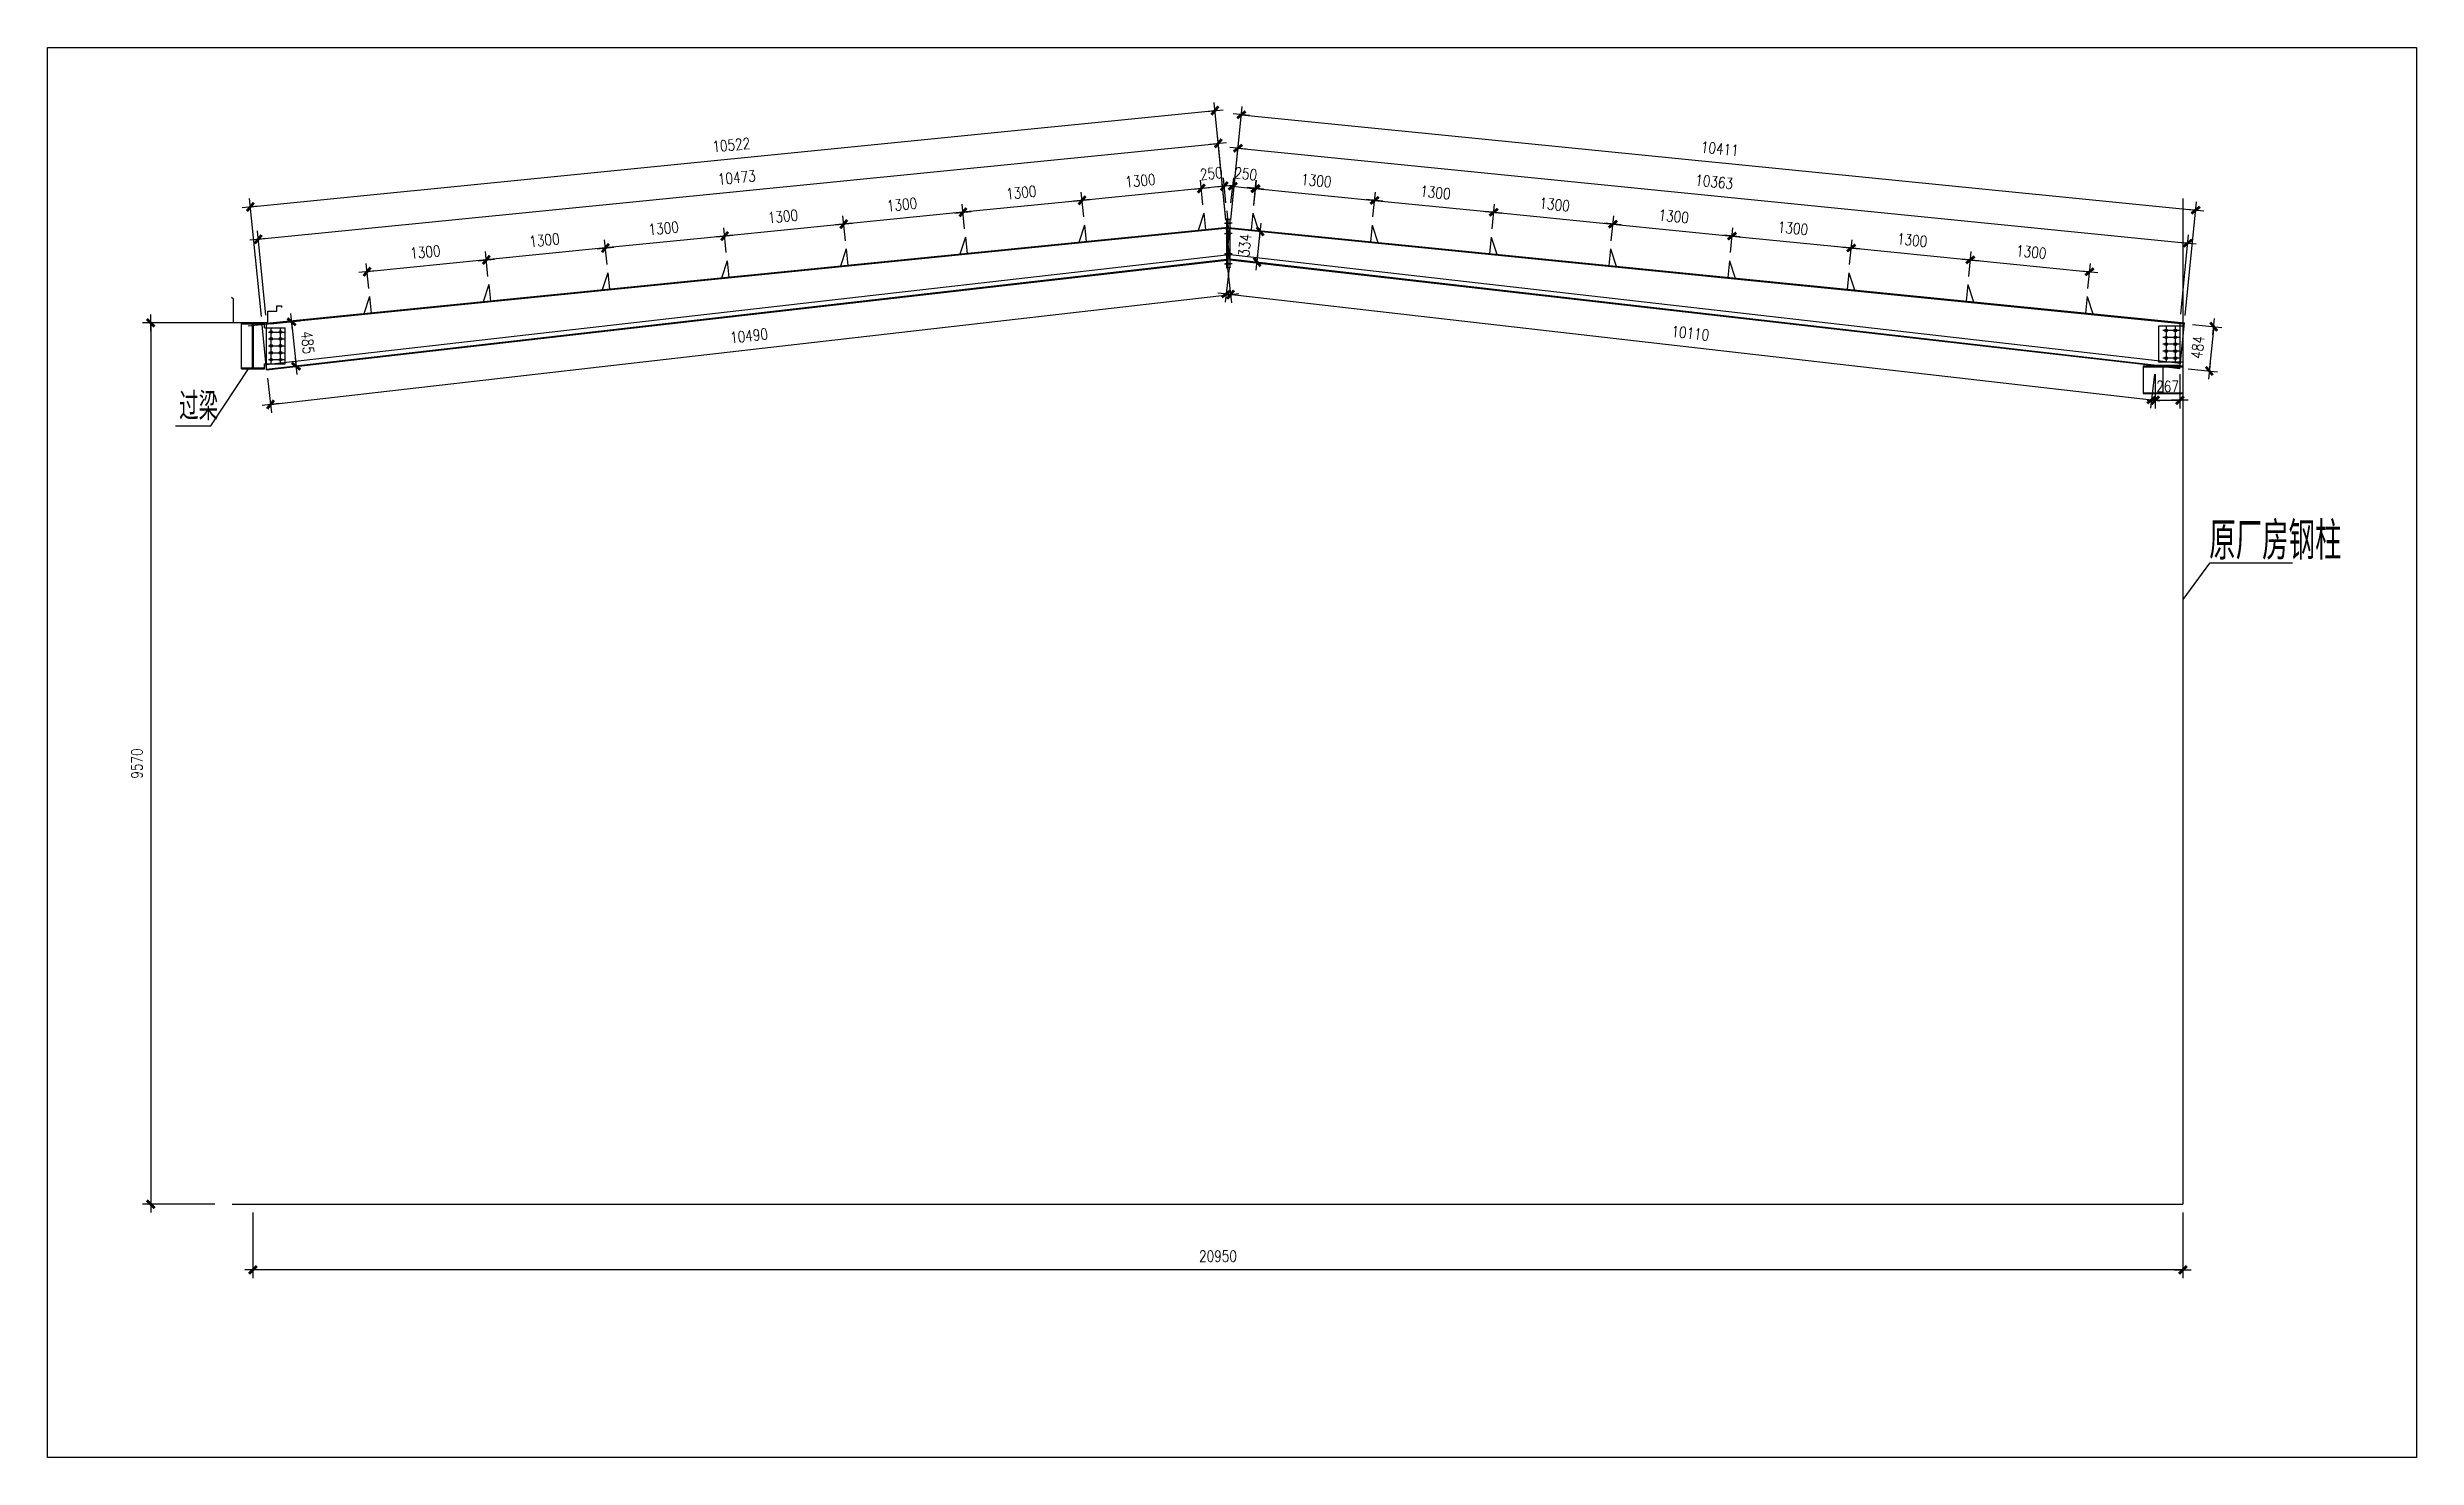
# Model space of a CAD drawing. Header units: millimetres. Extents: x 2287919 to 2522484, y -1845182 to -1736911.
# Drawn here: x 2339842 to 2365560, y -1829872 to -1814562 of the extents above; entities that cross this region are included whole.
import ezdxf

# ---------------------------------------------------------------- set-up
doc = ezdxf.new("R2010")
doc.units = ezdxf.units.MM
doc.header["$LTSCALE"] = 1000
doc.header["$PDMODE"] = 34
doc.styles.add('DIM_FONT', font='simplex.shx', dxfattribs={"width": 0.8, "bigfont": 'hztxt.shx'})
doc.styles.add('TSSD_Label', font='Tssdeng.shx', dxfattribs={"width": 0.7, "bigfont": 'hztxt.shx'})
doc.dimstyles.new('WGH(1)', dxfattribs={"dimscale": 1.2, "dimtxt": 100, "dimasz": 0.5, "dimexe": 75, "dimexo": 75, "dimgap": 75, "dimtad": 1, "dimdec": 0, "dimzin": 0, "dimdsep": 46, "dimtxsty": 'DIM_FONT', "dimblk1": '_DIMX', "dimblk2": '_DIMX', "dimsah": 1, "dimcen": 0.09, "dimclrd": 3, "dimclre": 3, "dimclrt": 7, "dimadec": 0, "dimazin": 0, "dimtfac": 1, "dimtdec": 0, "dimtix": 1, "dimtmove": 2, "dimatfit": 3, "dimldrblk": '_DIMX', "dimfxl": 1, "dimtolj": 1, "dimtzin": 0, "dimarcsym": 0})

msp = doc.modelspace()

# ---------------------------------------------------------------- texts
at = {"lineweight": -3, "style": 'TSSD_Label', "width": 0.7}
for s, height, p in [('过梁', 301.77, (2341273.1, -1818610.5)), ('原厂房钢柱', 410.26, (2363309.2, -1820124.1))]:
    msp.add_text(s, height=height, dxfattribs=at).set_placement(p)

# ---------------------------------------------------------------- blocks, each defined once
blk = doc.blocks.new('_DIMX')
blk.add_line((-150, 0), (150, 0))
at = {"const_width": 50}
blk.add_lwpolyline([(-70, -70), (70, 70)], dxfattribs=at)
blk = doc.blocks.new('*D160')
at = {"color": 3, "lineweight": -2}
for p, q in [((2342074, -1827212), (2342074, -1827925)), ((2363024, -1827212), (2363024, -1827925)), ((2363023, -1827835), (2342075, -1827835))]:
    blk.add_line(p, q, dxfattribs=at)
at = {"layer": 'Defpoints', "color": 0}
for p in [(2342074, -1827122), (2363024, -1827122), (2342074, -1827835)]:
    blk.add_point(p, dxfattribs=at)
at = {"color": 3, "lineweight": -2, "xscale": 0.6, "yscale": 0.6, "zscale": 0.6, "rotation": 180}
blk.add_blockref('_DIMX', (2342074, -1827835), dxfattribs=at)
at = {"color": 3, "lineweight": -2, "xscale": 0.6, "yscale": 0.6, "zscale": 0.6}
blk.add_blockref('_DIMX', (2363024, -1827835), dxfattribs=at)
at = {"color": 7, "insert": (2352549, -1827685), "char_height": 120, "attachment_point": 5, "style": 'DIM_FONT'}
blk.add_mtext('\\A1;20950', dxfattribs=at)
blk = doc.blocks.new('*D161')
at = {"color": 3, "lineweight": -2}
for p, q in [((2352386, -1816273), (2352359, -1816004)), ((2352367, -1816094), (2352367, -1816094)), ((2352617, -1816069), (2352368, -1816094)), ((2352635, -1816248), (2352608, -1815979)), ((2352617, -1816069), (2352618, -1816069))]:
    blk.add_line(p, q, dxfattribs=at)
at = {"layer": 'Defpoints', "color": 0}
for p in [(2352368, -1816094), (2352395, -1816363), (2352644, -1816338)]:
    blk.add_point(p, dxfattribs=at)
at = {"color": 3, "lineweight": -2, "xscale": 0.6, "yscale": 0.6, "zscale": 0.6}
for p, rotation in [((2352368, -1816094), 5.703750052855903), ((2352617, -1816069), 185.7037500528559)]:
    blk.add_blockref('_DIMX', p, dxfattribs=dict(at, rotation=rotation))
at = {"color": 7, "insert": (2352477, -1815932), "char_height": 120, "attachment_point": 5, "rotation": 5.7038, "style": 'DIM_FONT'}
blk.add_mtext('\\A1;250', dxfattribs=at)
blk = doc.blocks.new('*D162')
at = {"color": 3, "lineweight": -2}
for p, q in [((2352690, -1816249), (2352720, -1815980)), ((2352709, -1816069), (2352709, -1816069)), ((2352710, -1816069), (2352958, -1816098)), ((2352938, -1816277), (2352969, -1816008)), ((2352959, -1816098), (2352960, -1816098))]:
    blk.add_line(p, q, dxfattribs=at)
at = {"layer": 'Defpoints', "color": 0}
for p in [(2352958, -1816098), (2352679, -1816338), (2352928, -1816366)]:
    blk.add_point(p, dxfattribs=at)
at = {"color": 3, "lineweight": -2, "xscale": 0.6, "yscale": 0.6, "zscale": 0.6}
for p, rotation in [((2352710, -1816069), 353.4813647160325), ((2352958, -1816098), 173.4813647160325)]:
    blk.add_blockref('_DIMX', p, dxfattribs=dict(at, rotation=rotation))
at = {"color": 7, "insert": (2352851, -1815935), "char_height": 120, "attachment_point": 5, "rotation": 353.4814, "style": 'DIM_FONT'}
blk.add_mtext('\\A1;250', dxfattribs=at)
blk = doc.blocks.new('*D163')
at = {"color": 3, "lineweight": -2}
for p, q in [((2341859, -1817552), (2340874, -1817552)), ((2340964, -1817553), (2340964, -1827122)), ((2341659, -1827122), (2340874, -1827122))]:
    blk.add_line(p, q, dxfattribs=at)
at = {"layer": 'Defpoints', "color": 0}
for p in [(2341949, -1817552), (2340964, -1827122), (2341749, -1827122)]:
    blk.add_point(p, dxfattribs=at)
at = {"color": 3, "lineweight": -2, "xscale": 0.6, "yscale": 0.6, "zscale": 0.6}
for p, rotation in [((2340964, -1817552), 90), ((2340964, -1827122), 270)]:
    blk.add_blockref('_DIMX', p, dxfattribs=dict(at, rotation=rotation))
at = {"color": 7, "insert": (2340814, -1822337), "char_height": 120, "attachment_point": 5, "rotation": 90, "style": 'DIM_FONT'}
blk.add_mtext('\\A1;9570', dxfattribs=at)
blk = doc.blocks.new('*D164')
at = {"color": 3, "lineweight": -2}
for p, q in [((2351092, -1816403), (2351065, -1816133)), ((2352367, -1816094), (2351075, -1816223)), ((2352386, -1816273), (2352359, -1816004))]:
    blk.add_line(p, q, dxfattribs=at)
at = {"layer": 'Defpoints', "color": 0}
for p in [(2351074, -1816223), (2352395, -1816363), (2351101, -1816492)]:
    blk.add_point(p, dxfattribs=at)
at = {"color": 3, "lineweight": -2, "xscale": 0.6, "yscale": 0.6, "zscale": 0.6}
for p, rotation in [((2351074, -1816223), 185.7037500528465), ((2352368, -1816094), 5.703750052846503)]:
    blk.add_blockref('_DIMX', p, dxfattribs=dict(at, rotation=rotation))
at = {"color": 7, "insert": (2351706, -1816009), "char_height": 120, "attachment_point": 5, "rotation": 5.7038, "style": 'DIM_FONT'}
blk.add_mtext('\\A1;1300', dxfattribs=at)
blk = doc.blocks.new('*D165')
at = {"color": 3, "lineweight": -2}
for p, q in [((2351092, -1816403), (2351065, -1816133)), ((2349799, -1816532), (2349772, -1816263)), ((2351074, -1816223), (2349781, -1816352))]:
    blk.add_line(p, q, dxfattribs=at)
at = {"layer": 'Defpoints', "color": 0}
for p in [(2349781, -1816352), (2349808, -1816621), (2351101, -1816492)]:
    blk.add_point(p, dxfattribs=at)
at = {"color": 3, "lineweight": -2, "xscale": 0.6, "yscale": 0.6, "zscale": 0.6}
for p, rotation in [((2351074, -1816223), 5.703750064974962), ((2349781, -1816352), 185.7037500649749)]:
    blk.add_blockref('_DIMX', p, dxfattribs=dict(at, rotation=rotation))
at = {"color": 7, "insert": (2350413, -1816138), "char_height": 120, "attachment_point": 5, "rotation": 5.7038, "style": 'DIM_FONT'}
blk.add_mtext('\\A1;1300', dxfattribs=at)
blk = doc.blocks.new('*D166')
at = {"color": 3, "lineweight": -2}
for p, q in [((2348505, -1816661), (2348478, -1816392)), ((2349780, -1816352), (2348488, -1816481)), ((2349799, -1816532), (2349772, -1816263))]:
    blk.add_line(p, q, dxfattribs=at)
at = {"layer": 'Defpoints', "color": 0}
for p in [(2348487, -1816481), (2349808, -1816621), (2348514, -1816750)]:
    blk.add_point(p, dxfattribs=at)
at = {"color": 3, "lineweight": -2, "xscale": 0.6, "yscale": 0.6, "zscale": 0.6}
for p, rotation in [((2348487, -1816481), 185.7037500649749), ((2349781, -1816352), 5.703750064974962)]:
    blk.add_blockref('_DIMX', p, dxfattribs=dict(at, rotation=rotation))
at = {"color": 7, "insert": (2349119, -1816268), "char_height": 120, "attachment_point": 5, "rotation": 5.7038, "style": 'DIM_FONT'}
blk.add_mtext('\\A1;1300', dxfattribs=at)
blk = doc.blocks.new('*D167')
at = {"color": 3, "lineweight": -2}
for p, q in [((2348505, -1816661), (2348478, -1816392)), ((2347212, -1816790), (2347185, -1816521)), ((2348487, -1816482), (2347194, -1816611))]:
    blk.add_line(p, q, dxfattribs=at)
at = {"layer": 'Defpoints', "color": 0}
for p in [(2347194, -1816611), (2347221, -1816880), (2348514, -1816750)]:
    blk.add_point(p, dxfattribs=at)
at = {"color": 3, "lineweight": -2, "xscale": 0.6, "yscale": 0.6, "zscale": 0.6}
for p, rotation in [((2348487, -1816481), 5.703750064974962), ((2347194, -1816611), 185.7037500649749)]:
    blk.add_blockref('_DIMX', p, dxfattribs=dict(at, rotation=rotation))
at = {"color": 7, "insert": (2347826, -1816397), "char_height": 120, "attachment_point": 5, "rotation": 5.7038, "style": 'DIM_FONT'}
blk.add_mtext('\\A1;1300', dxfattribs=at)
blk = doc.blocks.new('*D168')
at = {"color": 3, "lineweight": -2}
for p, q in [((2345918, -1816919), (2345891, -1816650)), ((2347193, -1816611), (2345901, -1816740)), ((2347212, -1816790), (2347185, -1816521))]:
    blk.add_line(p, q, dxfattribs=at)
at = {"layer": 'Defpoints', "color": 0}
for p in [(2345900, -1816740), (2347221, -1816880), (2345927, -1817009)]:
    blk.add_point(p, dxfattribs=at)
at = {"color": 3, "lineweight": -2, "xscale": 0.6, "yscale": 0.6, "zscale": 0.6}
for p, rotation in [((2345900, -1816740), 185.7037500649749), ((2347194, -1816611), 5.703750064974962)]:
    blk.add_blockref('_DIMX', p, dxfattribs=dict(at, rotation=rotation))
at = {"color": 7, "insert": (2346532, -1816526), "char_height": 120, "attachment_point": 5, "rotation": 5.7038, "style": 'DIM_FONT'}
blk.add_mtext('\\A1;1300', dxfattribs=at)
blk = doc.blocks.new('*D169')
at = {"color": 3, "lineweight": -2}
for p, q in [((2345918, -1816919), (2345891, -1816650)), ((2344624, -1817049), (2344598, -1816779)), ((2345900, -1816740), (2344607, -1816869))]:
    blk.add_line(p, q, dxfattribs=at)
at = {"layer": 'Defpoints', "color": 0}
for p in [(2344607, -1816869), (2344633, -1817138), (2345927, -1817009)]:
    blk.add_point(p, dxfattribs=at)
at = {"color": 3, "lineweight": -2, "xscale": 0.6, "yscale": 0.6, "zscale": 0.6}
for p, rotation in [((2345900, -1816740), 5.703750064974962), ((2344607, -1816869), 185.7037500649749)]:
    blk.add_blockref('_DIMX', p, dxfattribs=dict(at, rotation=rotation))
at = {"color": 7, "insert": (2345238, -1816655), "char_height": 120, "attachment_point": 5, "rotation": 5.7038, "style": 'DIM_FONT'}
blk.add_mtext('\\A1;1300', dxfattribs=at)
blk = doc.blocks.new('*D170')
at = {"color": 3, "lineweight": -2}
for p, q in [((2343331, -1817178), (2343304, -1816909)), ((2344606, -1816869), (2343314, -1816998)), ((2344624, -1817049), (2344598, -1816779))]:
    blk.add_line(p, q, dxfattribs=at)
at = {"layer": 'Defpoints', "color": 0}
for p in [(2343313, -1816998), (2344633, -1817138), (2343340, -1817267)]:
    blk.add_point(p, dxfattribs=at)
at = {"color": 3, "lineweight": -2, "xscale": 0.6, "yscale": 0.6, "zscale": 0.6}
for p, rotation in [((2343313, -1816998), 185.7037500649749), ((2344607, -1816869), 5.703750064974962)]:
    blk.add_blockref('_DIMX', p, dxfattribs=dict(at, rotation=rotation))
at = {"color": 7, "insert": (2343945, -1816784), "char_height": 120, "attachment_point": 5, "rotation": 5.7038, "style": 'DIM_FONT'}
blk.add_mtext('\\A1;1300', dxfattribs=at)
blk = doc.blocks.new('*D171')
at = {"color": 3, "lineweight": -2}
for p, q in [((2352937, -1816273), (2352964, -1816004)), ((2352956, -1816094), (2354248, -1816223)), ((2354231, -1816403), (2354258, -1816133))]:
    blk.add_line(p, q, dxfattribs=at)
at = {"layer": 'Defpoints', "color": 0}
for p in [(2352928, -1816363), (2354249, -1816223), (2354222, -1816492)]:
    blk.add_point(p, dxfattribs=at)
at = {"color": 3, "lineweight": -2, "xscale": 0.6, "yscale": 0.6, "zscale": 0.6}
for p, rotation in [((2352955, -1816094), 174.2962499471535), ((2354249, -1816223), 354.2962499471535)]:
    blk.add_blockref('_DIMX', p, dxfattribs=dict(at, rotation=rotation))
at = {"color": 7, "insert": (2353617, -1816009), "char_height": 120, "attachment_point": 5, "rotation": 354.2962, "style": 'DIM_FONT'}
blk.add_mtext('\\A1;1300', dxfattribs=at)
blk = doc.blocks.new('*D172')
at = {"color": 3, "lineweight": -2}
for p, q in [((2354231, -1816403), (2354258, -1816133)), ((2354249, -1816223), (2355542, -1816352)), ((2355524, -1816532), (2355551, -1816263))]:
    blk.add_line(p, q, dxfattribs=at)
at = {"layer": 'Defpoints', "color": 0}
for p in [(2355542, -1816352), (2354222, -1816492), (2355515, -1816621)]:
    blk.add_point(p, dxfattribs=at)
at = {"color": 3, "lineweight": -2, "xscale": 0.6, "yscale": 0.6, "zscale": 0.6}
for p, rotation in [((2354249, -1816223), 174.2962499350251), ((2355542, -1816352), 354.2962499350251)]:
    blk.add_blockref('_DIMX', p, dxfattribs=dict(at, rotation=rotation))
at = {"color": 7, "insert": (2354910, -1816138), "char_height": 120, "attachment_point": 5, "rotation": 354.2962, "style": 'DIM_FONT'}
blk.add_mtext('\\A1;1300', dxfattribs=at)
blk = doc.blocks.new('*D173')
at = {"color": 3, "lineweight": -2}
for p, q in [((2355524, -1816532), (2355551, -1816263)), ((2355543, -1816352), (2356835, -1816481)), ((2356818, -1816661), (2356845, -1816392))]:
    blk.add_line(p, q, dxfattribs=at)
at = {"layer": 'Defpoints', "color": 0}
for p in [(2355515, -1816621), (2356836, -1816481), (2356809, -1816750)]:
    blk.add_point(p, dxfattribs=at)
at = {"color": 3, "lineweight": -2, "xscale": 0.6, "yscale": 0.6, "zscale": 0.6}
for p, rotation in [((2355542, -1816352), 174.2962499350251), ((2356836, -1816481), 354.2962499350251)]:
    blk.add_blockref('_DIMX', p, dxfattribs=dict(at, rotation=rotation))
at = {"color": 7, "insert": (2356204, -1816268), "char_height": 120, "attachment_point": 5, "rotation": 354.2962, "style": 'DIM_FONT'}
blk.add_mtext('\\A1;1300', dxfattribs=at)
blk = doc.blocks.new('*D174')
at = {"color": 3, "lineweight": -2}
for p, q in [((2356818, -1816661), (2356845, -1816392)), ((2356836, -1816482), (2358129, -1816611)), ((2358111, -1816790), (2358138, -1816521))]:
    blk.add_line(p, q, dxfattribs=at)
at = {"layer": 'Defpoints', "color": 0}
for p in [(2358129, -1816611), (2356809, -1816750), (2358102, -1816880)]:
    blk.add_point(p, dxfattribs=at)
at = {"color": 3, "lineweight": -2, "xscale": 0.6, "yscale": 0.6, "zscale": 0.6}
for p, rotation in [((2356836, -1816481), 174.2962499350251), ((2358129, -1816611), 354.2962499350251)]:
    blk.add_blockref('_DIMX', p, dxfattribs=dict(at, rotation=rotation))
at = {"color": 7, "insert": (2357497, -1816397), "char_height": 120, "attachment_point": 5, "rotation": 354.2962, "style": 'DIM_FONT'}
blk.add_mtext('\\A1;1300', dxfattribs=at)
blk = doc.blocks.new('*D175')
at = {"color": 3, "lineweight": -2}
for p, q in [((2358111, -1816790), (2358138, -1816521)), ((2358130, -1816611), (2359422, -1816740)), ((2359405, -1816919), (2359432, -1816650))]:
    blk.add_line(p, q, dxfattribs=at)
at = {"layer": 'Defpoints', "color": 0}
for p in [(2358102, -1816880), (2359423, -1816740), (2359396, -1817009)]:
    blk.add_point(p, dxfattribs=at)
at = {"color": 3, "lineweight": -2, "xscale": 0.6, "yscale": 0.6, "zscale": 0.6}
for p, rotation in [((2358129, -1816611), 174.2962499350251), ((2359423, -1816740), 354.2962499350251)]:
    blk.add_blockref('_DIMX', p, dxfattribs=dict(at, rotation=rotation))
at = {"color": 7, "insert": (2358791, -1816526), "char_height": 120, "attachment_point": 5, "rotation": 354.2962, "style": 'DIM_FONT'}
blk.add_mtext('\\A1;1300', dxfattribs=at)
blk = doc.blocks.new('*D176')
at = {"color": 3, "lineweight": -2}
for p, q in [((2359405, -1816919), (2359432, -1816650)), ((2359423, -1816740), (2360716, -1816869)), ((2360698, -1817049), (2360725, -1816779))]:
    blk.add_line(p, q, dxfattribs=at)
at = {"layer": 'Defpoints', "color": 0}
for p in [(2360716, -1816869), (2359396, -1817009), (2360690, -1817138)]:
    blk.add_point(p, dxfattribs=at)
at = {"color": 3, "lineweight": -2, "xscale": 0.6, "yscale": 0.6, "zscale": 0.6}
for p, rotation in [((2359423, -1816740), 174.2962499350251), ((2360716, -1816869), 354.2962499350251)]:
    blk.add_blockref('_DIMX', p, dxfattribs=dict(at, rotation=rotation))
at = {"color": 7, "insert": (2360085, -1816655), "char_height": 120, "attachment_point": 5, "rotation": 354.2962, "style": 'DIM_FONT'}
blk.add_mtext('\\A1;1300', dxfattribs=at)
blk = doc.blocks.new('*D177')
at = {"color": 3, "lineweight": -2}
for p, q in [((2360698, -1817049), (2360725, -1816779)), ((2360717, -1816869), (2362009, -1816998)), ((2361992, -1817178), (2362019, -1816909))]:
    blk.add_line(p, q, dxfattribs=at)
at = {"layer": 'Defpoints', "color": 0}
for p in [(2360690, -1817138), (2362010, -1816998), (2361983, -1817267)]:
    blk.add_point(p, dxfattribs=at)
at = {"color": 3, "lineweight": -2, "xscale": 0.6, "yscale": 0.6, "zscale": 0.6}
for p, rotation in [((2360716, -1816869), 174.2962499350251), ((2362010, -1816998), 354.2962499350251)]:
    blk.add_blockref('_DIMX', p, dxfattribs=dict(at, rotation=rotation))
at = {"color": 7, "insert": (2361378, -1816784), "char_height": 120, "attachment_point": 5, "rotation": 354.2962, "style": 'DIM_FONT'}
blk.add_mtext('\\A1;1300', dxfattribs=at)
blk = doc.blocks.new('*D262')
at = {"color": 1, "lineweight": -2}
for p, q in [((2352635, -1816437), (2352507, -1815159)), ((2342047, -1816294), (2352515, -1815248)), ((2342165, -1817483), (2342037, -1816204))]:
    blk.add_line(p, q, dxfattribs=at)
at = {"layer": 'Defpoints', "color": 0}
for p in [(2352516, -1815248), (2352643, -1816527), (2342174, -1817573)]:
    blk.add_point(p, dxfattribs=at)
at = {"color": 1, "lineweight": -2, "xscale": 0.6, "yscale": 0.6, "zscale": 0.6}
for p, rotation in [((2352516, -1815248), 5.703750052842634), ((2342046, -1816294), 185.7037500528426)]:
    blk.add_blockref('_DIMX', p, dxfattribs=dict(at, rotation=rotation))
at = {"color": 7, "insert": (2347266, -1815622), "char_height": 120, "attachment_point": 5, "rotation": 5.7038, "style": 'DIM_FONT'}
blk.add_mtext('\\A1;10522', dxfattribs=at)
blk = doc.blocks.new('*D263')
at = {"color": 1, "lineweight": -2}
for p, q in [((2342131, -1816645), (2352551, -1815604)), ((2352635, -1816429), (2352543, -1815514)), ((2342213, -1817471), (2342122, -1816555))]:
    blk.add_line(p, q, dxfattribs=at)
at = {"layer": 'Defpoints', "color": 0}
for p in [(2352552, -1815604), (2352643, -1816519), (2342222, -1817560)]:
    blk.add_point(p, dxfattribs=at)
at = {"color": 1, "lineweight": -2, "xscale": 0.6, "yscale": 0.6, "zscale": 0.6}
for p, rotation in [((2352552, -1815604), 5.705381140191516), ((2342131, -1816645), 185.7053811401915)]:
    blk.add_blockref('_DIMX', p, dxfattribs=dict(at, rotation=rotation))
at = {"color": 7, "insert": (2347326, -1815975), "char_height": 120, "attachment_point": 5, "rotation": 5.7054, "style": 'DIM_FONT'}
blk.add_mtext('\\A1;10473', dxfattribs=at)
blk = doc.blocks.new('*D264')
at = {"color": 1, "lineweight": -2}
for p, q in [((2352654, -1816960), (2352697, -1817335)), ((2342266, -1818439), (2352686, -1817246)), ((2342232, -1818153), (2342275, -1818528))]:
    blk.add_line(p, q, dxfattribs=at)
at = {"layer": 'Defpoints', "color": 0}
for p in [(2352643, -1816871), (2352686, -1817246), (2342222, -1818064)]:
    blk.add_point(p, dxfattribs=at)
at = {"color": 1, "lineweight": -2, "xscale": 0.6, "yscale": 0.6, "zscale": 0.6}
for p, rotation in [((2352686, -1817246), 6.531281720883459), ((2342265, -1818439), 186.5312817208834)]:
    blk.add_blockref('_DIMX', p, dxfattribs=dict(at, rotation=rotation))
at = {"color": 7, "insert": (2347459, -1817693), "char_height": 120, "attachment_point": 5, "rotation": 6.5313, "style": 'DIM_FONT'}
blk.add_mtext('\\A1;10490', dxfattribs=at)
blk = doc.blocks.new('*D265')
at = {"color": 1, "lineweight": -2}
for p, q in [((2352669, -1816960), (2352627, -1817328)), ((2352638, -1817239), (2362681, -1818389)), ((2362714, -1818110), (2362672, -1818478))]:
    blk.add_line(p, q, dxfattribs=at)
at = {"layer": 'Defpoints', "color": 0}
for p in [(2352679, -1816871), (2362724, -1818021), (2362682, -1818389)]:
    blk.add_point(p, dxfattribs=at)
at = {"color": 1, "lineweight": -2, "xscale": 0.6, "yscale": 0.6, "zscale": 0.6}
for p, rotation in [((2352637, -1817239), 173.4687182791157), ((2362682, -1818389), 353.4687182791157)]:
    blk.add_blockref('_DIMX', p, dxfattribs=dict(at, rotation=rotation))
at = {"color": 7, "insert": (2357677, -1817665), "char_height": 120, "attachment_point": 5, "rotation": 353.4687, "style": 'DIM_FONT'}
blk.add_mtext('\\A1;10110', dxfattribs=at)
blk = doc.blocks.new('*D266')
at = {"color": 1, "lineweight": -2}
for p, q in [((2362724, -1818111), (2362724, -1818483)), ((2362991, -1818111), (2362991, -1818483)), ((2362723, -1818393), (2362723, -1818393)), ((2362724, -1818393), (2362991, -1818393)), ((2362992, -1818393), (2362992, -1818393))]:
    blk.add_line(p, q, dxfattribs=at)
at = {"layer": 'Defpoints', "color": 0}
for p in [(2362724, -1818021), (2362991, -1818021), (2362991, -1818393)]:
    blk.add_point(p, dxfattribs=at)
at = {"color": 1, "lineweight": -2, "xscale": 0.6, "yscale": 0.6, "zscale": 0.6}
blk.add_blockref('_DIMX', (2362724, -1818393), dxfattribs=at)
at = {"color": 1, "lineweight": -2, "xscale": 0.6, "yscale": 0.6, "zscale": 0.6, "rotation": 180}
blk.add_blockref('_DIMX', (2362991, -1818393), dxfattribs=at)
at = {"color": 7, "insert": (2362857, -1818243), "char_height": 120, "attachment_point": 5, "style": 'DIM_FONT'}
blk.add_mtext('\\A1;267', dxfattribs=at)
blk = doc.blocks.new('*D267')
at = {"color": 1, "lineweight": -2}
for p, q in [((2352688, -1816437), (2352812, -1815205)), ((2352803, -1815295), (2363162, -1816329)), ((2363048, -1817472), (2363171, -1816240))]:
    blk.add_line(p, q, dxfattribs=at)
at = {"layer": 'Defpoints', "color": 0}
for p in [(2363162, -1816329), (2352679, -1816527), (2363039, -1817562)]:
    blk.add_point(p, dxfattribs=at)
at = {"color": 1, "lineweight": -2, "xscale": 0.6, "yscale": 0.6, "zscale": 0.6}
for p, rotation in [((2352803, -1815294), 174.2962499471564), ((2363162, -1816329), 354.2962499471564)]:
    blk.add_blockref('_DIMX', p, dxfattribs=dict(at, rotation=rotation))
at = {"color": 7, "insert": (2357997, -1815663), "char_height": 120, "attachment_point": 5, "rotation": 354.2962, "style": 'DIM_FONT'}
blk.add_mtext('\\A1;10411', dxfattribs=at)
blk = doc.blocks.new('*D268')
at = {"color": 1, "lineweight": -2}
for p, q in [((2352688, -1816429), (2352775, -1815567)), ((2352766, -1815657), (2363076, -1816687)), ((2363000, -1817459), (2363086, -1816597))]:
    blk.add_line(p, q, dxfattribs=at)
at = {"layer": 'Defpoints', "color": 0}
for p in [(2352679, -1816519), (2363077, -1816687), (2362991, -1817549)]:
    blk.add_point(p, dxfattribs=at)
at = {"color": 1, "lineweight": -2, "xscale": 0.6, "yscale": 0.6, "zscale": 0.6}
for p, rotation in [((2352766, -1815657), 174.2962499471587), ((2363077, -1816687), 354.2962499471587)]:
    blk.add_blockref('_DIMX', p, dxfattribs=dict(at, rotation=rotation))
at = {"color": 7, "insert": (2357936, -1816022), "char_height": 120, "attachment_point": 5, "rotation": 354.2962, "style": 'DIM_FONT'}
blk.add_mtext('\\A1;10363', dxfattribs=at)
blk = doc.blocks.new('*D303')
at = {"color": 1, "lineweight": -2}
for p, q in [((2342263, -1817564), (2342583, -1817532)), ((2342493, -1817541), (2342542, -1818023)), ((2342312, -1818047), (2342631, -1818015))]:
    blk.add_line(p, q, dxfattribs=at)
at = {"layer": 'Defpoints', "color": 0}
for p in [(2342174, -1817573), (2342222, -1818056), (2342542, -1818024)]:
    blk.add_point(p, dxfattribs=at)
at = {"color": 1, "lineweight": -2, "xscale": 0.6, "yscale": 0.6, "zscale": 0.6}
for p, rotation in [((2342493, -1817541), 95.70375005277484), ((2342542, -1818024), 275.7037500527748)]:
    blk.add_blockref('_DIMX', p, dxfattribs=dict(at, rotation=rotation))
at = {"color": 7, "insert": (2342667, -1817767), "char_height": 120, "attachment_point": 5, "rotation": 275.7038, "style": 'DIM_FONT'}
blk.add_mtext('\\A1;485', dxfattribs=at)
blk = doc.blocks.new('*D304')
at = {"color": 1, "lineweight": -2}
for p, q in [((2352769, -1816536), (2353097, -1816569)), ((2352974, -1816892), (2353007, -1816560)), ((2353007, -1816559), (2353007, -1816559)), ((2352736, -1816868), (2353064, -1816901)), ((2352974, -1816892), (2352974, -1816893))]:
    blk.add_line(p, q, dxfattribs=at)
at = {"layer": 'Defpoints', "color": 0}
for p in [(2352679, -1816527), (2353007, -1816560), (2352646, -1816859)]:
    blk.add_point(p, dxfattribs=at)
at = {"color": 1, "lineweight": -2, "xscale": 0.6, "yscale": 0.6, "zscale": 0.6}
for p, rotation in [((2353007, -1816560), 264.2962499472076), ((2352974, -1816892), 84.29624994720761)]:
    blk.add_blockref('_DIMX', p, dxfattribs=dict(at, rotation=rotation))
at = {"color": 7, "insert": (2352841, -1816711), "char_height": 120, "attachment_point": 5, "rotation": 84.2962, "style": 'DIM_FONT'}
blk.add_mtext('\\A1;334', dxfattribs=at)
blk = doc.blocks.new('*D305')
at = {"color": 1, "lineweight": -2}
for p, q in [((2363129, -1817571), (2363447, -1817602)), ((2363358, -1817594), (2363310, -1818074)), ((2363081, -1818052), (2363399, -1818084))]:
    blk.add_line(p, q, dxfattribs=at)
at = {"layer": 'Defpoints', "color": 0}
for p in [(2363039, -1817562), (2362991, -1818043), (2363310, -1818075)]:
    blk.add_point(p, dxfattribs=at)
at = {"color": 1, "lineweight": -2, "xscale": 0.6, "yscale": 0.6, "zscale": 0.6}
for p, rotation in [((2363358, -1817594), 84.29624994722144), ((2363310, -1818075), 264.2962499472214)]:
    blk.add_blockref('_DIMX', p, dxfattribs=dict(at, rotation=rotation))
at = {"color": 7, "insert": (2363185, -1817819), "char_height": 120, "attachment_point": 5, "rotation": 84.2962, "style": 'DIM_FONT'}
blk.add_mtext('\\A1;484', dxfattribs=at)

# ---------------------------------------------------------------- dimensions: what is measured, and where the dimension line sits
at = {"color": 1}
for p1, p2, distance, picture, middle in [((2342173.7, -1817572.7), (2352643.5, -1816527), 1285.2, '*D262', (2347266, -1815621.7)), ((2352679.5, -1816527), (2363039.1, -1817561.7), 1238.6, '*D267', (2357997.3, -1815662.6)), ((2342222, -1817560.1), (2352643.5, -1816519), 919.7, '*D263', (2347326.4, -1815975.1)), ((2352679.5, -1816519), (2362991, -1817548.9), 866.5, '*D268', (2357936.3, -1816022.5)), ((2352646.3333, -1816858.8469), (2352679.4787, -1816526.9923), -329.3282, '*D304', (2352841.3463, -1816710.7421)), ((2342222, -1818063.8), (2352643.5, -1816870.7), -377.4, '*D264', (2347458.6, -1817693.2)), ((2352679.5, -1816870.7), (2362724, -1818020.7), -370.5, '*D265', (2357676.7, -1817664.7)), ((2342173.7288, -1817572.7043), (2342221.9787, -1818055.7857), 321.2147, '*D303', (2342666.7355, -1817767.4134)), ((2363039.1, -1817561.7), (2362991, -1818043.2), 320.4, '*D305', (2363184.5, -1817819.4))]:
    dim = msp.add_aligned_dim(p1=p1, p2=p2, distance=distance, dimstyle='WGH(1)', override={"dimclrd": 1, "dimclre": 1}, dxfattribs=at)
    dim.commit()
    dim.dimension.update_dxf_attribs({"geometry": picture, "text_midpoint": middle})
for p1, p2, distance, picture, middle in [((2352394.8, -1816362.9), (2351101.3, -1816492.1), -270.4, '*D164', (2351706.3, -1816009.2)), ((2352643.6, -1816338), (2352394.8, -1816362.9), -270.4, '*D161', (2352477.4, -1815932.2)), ((2352679.4, -1816338), (2352927.8, -1816366.4), 270.4, '*D162', (2352851.3, -1815934.6)), ((2352928.1, -1816362.9), (2354221.7, -1816492.1), 270.4, '*D171', (2353616.7, -1816009.2))]:
    dim = msp.add_aligned_dim(p1=p1, p2=p2, distance=distance, dimstyle='WGH(1)')
    dim.commit()
    dim.dimension.update_dxf_attribs({"geometry": picture, "text_midpoint": middle})
for base, p1, p2, angle, picture, middle in [((2348487.3, -1816481.4), (2349807.7, -1816621.3), (2348514.1, -1816750.5), 5.70375, '*D166', (2349119.1, -1816267.6)), ((2349780.8, -1816352.2), (2351101.3, -1816492.1), (2349807.7, -1816621.3), 5.70375, '*D165', (2350412.7, -1816138.4)), ((2355542.1, -1816352.2), (2354221.7, -1816492.1), (2355515.3, -1816621.3), 174.29625, '*D172', (2354910.3, -1816138.4)), ((2356835.7, -1816481.4), (2355515.3, -1816621.3), (2356808.8, -1816750.5), 174.29625, '*D173', (2356203.8, -1816267.6)), ((2345900.1, -1816739.8), (2347220.6, -1816879.7), (2345927, -1817008.9), 5.70375, '*D168', (2346532, -1816526)), ((2347193.7, -1816610.6), (2348514.1, -1816750.5), (2347220.6, -1816879.7), 5.70375, '*D167', (2347825.6, -1816396.8)), ((2358129.3, -1816610.6), (2356808.8, -1816750.5), (2358102.4, -1816879.7), 174.29625, '*D174', (2357497.4, -1816396.8)), ((2359422.8, -1816739.8), (2358102.4, -1816879.7), (2359395.9, -1817008.9), 174.29625, '*D175', (2358790.9, -1816526)), ((2343313, -1816998.2), (2344633.4, -1817138.1), (2343339.9, -1817267.3), 5.70375, '*D170', (2343944.9, -1816784.4)), ((2344606.6, -1816869), (2345927, -1817008.9), (2344633.4, -1817138.1), 5.70375, '*D169', (2345238.4, -1816655.2)), ((2360716.4, -1816869), (2359395.9, -1817008.9), (2360689.5, -1817138.1), 174.29625, '*D176', (2360084.5, -1816655.2)), ((2362009.9, -1816998.2), (2360689.5, -1817138.1), (2361983.1, -1817267.3), 174.29625, '*D177', (2361378.1, -1816784.4)), ((2340963.8, -1827122.2), (2341949, -1817552.2), (2341749, -1827122.2), 90, '*D163', (2340813.8, -1822337.2))]:
    dim = msp.add_linear_dim(base=base, p1=p1, p2=p2, angle=angle, dimstyle='WGH(1)')
    dim.commit()
    dim.dimension.update_dxf_attribs({"geometry": picture, "text_midpoint": middle})
dim = msp.add_linear_dim(base=(2362991, -1818393.1), p1=(2362724, -1818020.7), p2=(2362991, -1818020.7), dimstyle='WGH(1)', override={"dimclrd": 1, "dimclre": 1}, dxfattribs=at)
dim.commit()
dim.dimension.update_dxf_attribs({"geometry": '*D266', "text_midpoint": (2362857.5, -1818243.1)})
dim = msp.add_linear_dim(base=(2342074, -1827834.7), p1=(2363024, -1827122.2), p2=(2342074, -1827122.2), dimstyle='WGH(1)')
dim.commit()
dim.dimension.update_dxf_attribs({"geometry": '*D160', "text_midpoint": (2352549, -1827684.7)})

# ---------------------------------------------------------------- linework, layer by layer
for p, q in [((2352394.8, -1816362.9), (2352333.1, -1816550)), ((2352394.8, -1816362.9), (2352412.7, -1816542)), ((2352643.6, -1816338), (2352661.5, -1816517.2)), ((2352928.1, -1816362.9), (2352910.2, -1816542)), ((2352928.1, -1816362.9), (2352989.8, -1816550)), ((2363024, -1816203.7), (2363024, -1827122.2)), ((2352662.3, -1816525.1), (2342023, -1817587.8)), ((2352661.5, -1816517.2), (2342222, -1817559.8)), ((2349807.7, -1816621.3), (2349746, -1816808.4)), ((2349807.7, -1816621.3), (2349825.6, -1816800.4)), ((2351101.3, -1816492.1), (2351039.5, -1816679.2)), ((2351101.3, -1816492.1), (2351119.2, -1816671.2)), ((2352660.7, -1816525.1), (2363039.1, -1817561.7)), ((2352661.5, -1816517.2), (2362991, -1817548.9)), ((2352661.5, -1816517.2), (2363039.9, -1817553.7)), ((2354221.7, -1816492.1), (2354203.8, -1816671.2)), ((2354221.7, -1816492.1), (2354283.4, -1816679.2)), ((2355515.3, -1816621.3), (2355497.4, -1816800.4)), ((2355515.3, -1816621.3), (2355577, -1816808.4)), ((2342216.3, -1818006.1), (2352670.9, -1816809.2)), ((2342222, -1818055.8), (2352676.6, -1816858.8)), ((2342222, -1818063.8), (2352643.5, -1816870.7)), ((2347220.6, -1816879.7), (2347158.9, -1817066.8)), ((2347220.6, -1816879.7), (2347238.5, -1817058.8)), ((2348514.1, -1816750.5), (2348452.4, -1816937.6)), ((2348514.1, -1816750.5), (2348532, -1816929.6)), ((2362991, -1818043.2), (2352646.3, -1816858.8)), ((2362996.7, -1817993.5), (2352652, -1816809.2)), ((2362724, -1818020.7), (2352679.5, -1816870.7)), ((2356808.8, -1816750.5), (2356790.9, -1816929.6)), ((2356808.8, -1816750.5), (2356870.5, -1816937.6)), ((2358102.4, -1816879.7), (2358084.5, -1817058.8)), ((2358102.4, -1816879.7), (2358164.1, -1817066.8)), ((2344633.4, -1817138.1), (2344571.7, -1817325.2)), ((2344633.4, -1817138.1), (2344651.3, -1817317.2)), ((2345927, -1817008.9), (2345865.3, -1817196)), ((2345927, -1817008.9), (2345944.9, -1817188)), ((2359395.9, -1817008.9), (2359378.1, -1817188)), ((2359395.9, -1817008.9), (2359457.7, -1817196)), ((2360689.5, -1817138.1), (2360671.6, -1817317.2)), ((2360689.5, -1817138.1), (2360751.2, -1817325.2)), ((2343339.9, -1817267.3), (2343278.2, -1817454.4)), ((2343339.9, -1817267.3), (2343357.8, -1817446.4)), ((2361983.1, -1817267.3), (2361965.2, -1817446.4)), ((2361983.1, -1817267.3), (2362044.8, -1817454.4)), ((2341949, -1817552.2), (2342199, -1817552.2)), ((2341949, -1818052.2), (2341949, -1817552.2)), ((2341949, -1817562.2), (2342199, -1817562.2)), ((2342070, -1818042.2), (2342070, -1817562.2)), ((2342074, -1818042.2), (2342074, -1817562.2)), ((2342078, -1818042.2), (2342078, -1817562.2)), ((2342199, -1817607.2), (2342199, -1817552.2)), ((2342222, -1818063.8), (2342222, -1817559.8)), ((2342242, -1817652.2), (2342422, -1817652.2)), ((2342242, -1817727.2), (2342422, -1817727.2)), ((2342272, -1817997.2), (2342272, -1817607.2)), ((2342372, -1817997.2), (2342372, -1817607.2)), ((2362991, -1817635.1), (2362806.7, -1817635.1)), ((2362991, -1817710.1), (2362806.7, -1817710.1)), ((2362991, -1817548.9), (2362991, -1818020.7)), ((2342199, -1818052.2), (2342199, -1817997.2)), ((2342242, -1817802.2), (2342422, -1817802.2)), ((2342242, -1817877.2), (2342422, -1817877.2)), ((2342242, -1817952.2), (2342422, -1817952.2)), ((2362991, -1817785.1), (2362806.7, -1817785.1)), ((2362991, -1817860.1), (2362806.7, -1817860.1)), ((2362991, -1817935.1), (2362806.7, -1817935.1)), ((2341615.3, -1818669.6), (2342033.8, -1818042.2)), ((2341949, -1818042.2), (2342199, -1818042.2)), ((2341949, -1818052.2), (2342199, -1818052.2)), ((2341949, -1818052.2), (2342199, -1818052.2)), ((2362591, -1818020.7), (2363024, -1818020.7)), ((2362591, -1818020.7), (2362591, -1818320.7)), ((2362591, -1818030.7), (2363024, -1818030.7)), ((2362724, -1818012.6), (2362991, -1818012.6)), ((2362724, -1818020.7), (2362991, -1818020.7)), ((2362807.5, -1818310.7), (2362807.5, -1818030.7)), ((2362990.2, -1818051.2), (2362811.3, -1818030.7)), ((2362591, -1818310.7), (2363024, -1818310.7)), ((2362591, -1818320.7), (2363024, -1818320.7)), ((2341233.7, -1818669.6), (2341615.3, -1818669.6)), ((2363313.6, -1820161.9), (2363024, -1820556.5)), ((2364211.5, -1820161.9), (2363313.6, -1820161.9)), ((2341849, -1827122.2), (2363024, -1827122.2))]:
    msp.add_line(p, q)
at = {"color": 2}
for p, q in [((2352661.5, -1816427.2), (2352643.5, -1816427.2)), ((2352643.5, -1816427.2), (2352643.5, -1816957.2)), ((2352661.5, -1816517.2), (2352661.5, -1816427.2)), ((2352661.5, -1816517.2), (2352661.5, -1816427.2)), ((2352661.5, -1816427.2), (2352679.5, -1816427.2)), ((2352679.5, -1816427.2), (2352679.5, -1816957.2)), ((2352621.5, -1816472.2), (2352690.5, -1816472.2)), ((2352621.5, -1816582.2), (2352690.5, -1816582.2)), ((2352701.5, -1816472.2), (2352632.4, -1816472.2)), ((2352701.5, -1816582.2), (2352632.4, -1816582.2)), ((2352661.5, -1816957.2), (2352661.5, -1816517.2)), ((2352661.5, -1816957.2), (2352661.5, -1816517.2)), ((2352621.5, -1816802.2), (2352690.5, -1816802.2)), ((2352621.5, -1816912.2), (2352690.5, -1816912.2)), ((2352701.5, -1816802.2), (2352632.4, -1816802.2)), ((2352701.5, -1816912.2), (2352632.4, -1816912.2)), ((2352643.5, -1816957.2), (2352661.5, -1816957.2)), ((2352679.5, -1816957.2), (2352661.5, -1816957.2)), ((2362841, -1817590.1), (2362841, -1817980.1)), ((2362941, -1817590.1), (2362941, -1817980.1))]:
    msp.add_line(p, q, dxfattribs=at)
at = {"color": 1}
for p, q in [((2352676.6, -1816858.8), (2352643.5, -1816527)), ((2352646.3, -1816858.8), (2352679.5, -1816527)), ((2342222, -1818055.8), (2342173.7, -1817572.7)), ((2362990.2, -1818051.2), (2363039.9, -1817553.7)), ((2362724, -1818012.6), (2362724, -1818020.7))]:
    msp.add_line(p, q, dxfattribs=at)
at = {"color": 6}
for p, q in [((2341864, -1817297.2), (2341841.7, -1817277)), ((2341864, -1817547.2), (2341864, -1817297.2)), ((2342234, -1817547.2), (2342234, -1817427.2)), ((2342234, -1817427.2), (2342334, -1817427.2)), ((2342334, -1817427.2), (2342334, -1817367.2)), ((2342334, -1817367.2), (2342384, -1817367.2)), ((2342384, -1817367.2), (2342384, -1817387.2)), ((2341864, -1817547.2), (2342234, -1817547.2)), ((2342199, -1817607.2), (2342422, -1817607.2)), ((2342422, -1817997.2), (2342422, -1817607.2)), ((2362758, -1817590.1), (2362758, -1817980.1)), ((2363024, -1817590.1), (2362758, -1817590.1)), ((2342199, -1817997.2), (2342422, -1817997.2)), ((2363024, -1817980.1), (2362758, -1817980.1))]:
    msp.add_line(p, q, dxfattribs=at)
msp.add_lwpolyline([(2339842.4, -1814562.1), (2365560.4, -1814562.1), (2365560.4, -1829872.1), (2339842.4, -1829872.1)], close=True)
for centre in [(2342272, -1817652.2), (2342272, -1817727.2), (2342372, -1817652.2), (2342372, -1817727.2), (2362841, -1817635.1), (2362841, -1817710.1), (2362941, -1817635.1), (2362941, -1817710.1), (2342272, -1817802.2), (2342272, -1817877.2), (2342272, -1817952.2), (2342372, -1817802.2), (2342372, -1817877.2), (2342372, -1817952.2), (2362841, -1817785.1), (2362841, -1817860.1), (2362841, -1817935.1), (2362941, -1817785.1), (2362941, -1817860.1), (2362941, -1817935.1)]:
    msp.add_circle(centre, 15)

msp.set_redraw_order([(e.dxf.handle, doc.entitydb.next_handle()) for e in msp.query("TEXT MTEXT ATTDEF DIMENSION ARC_DIMENSION")])  # texts and dimensions are drawn at this point

doc.saveas('drawing.dxf')
